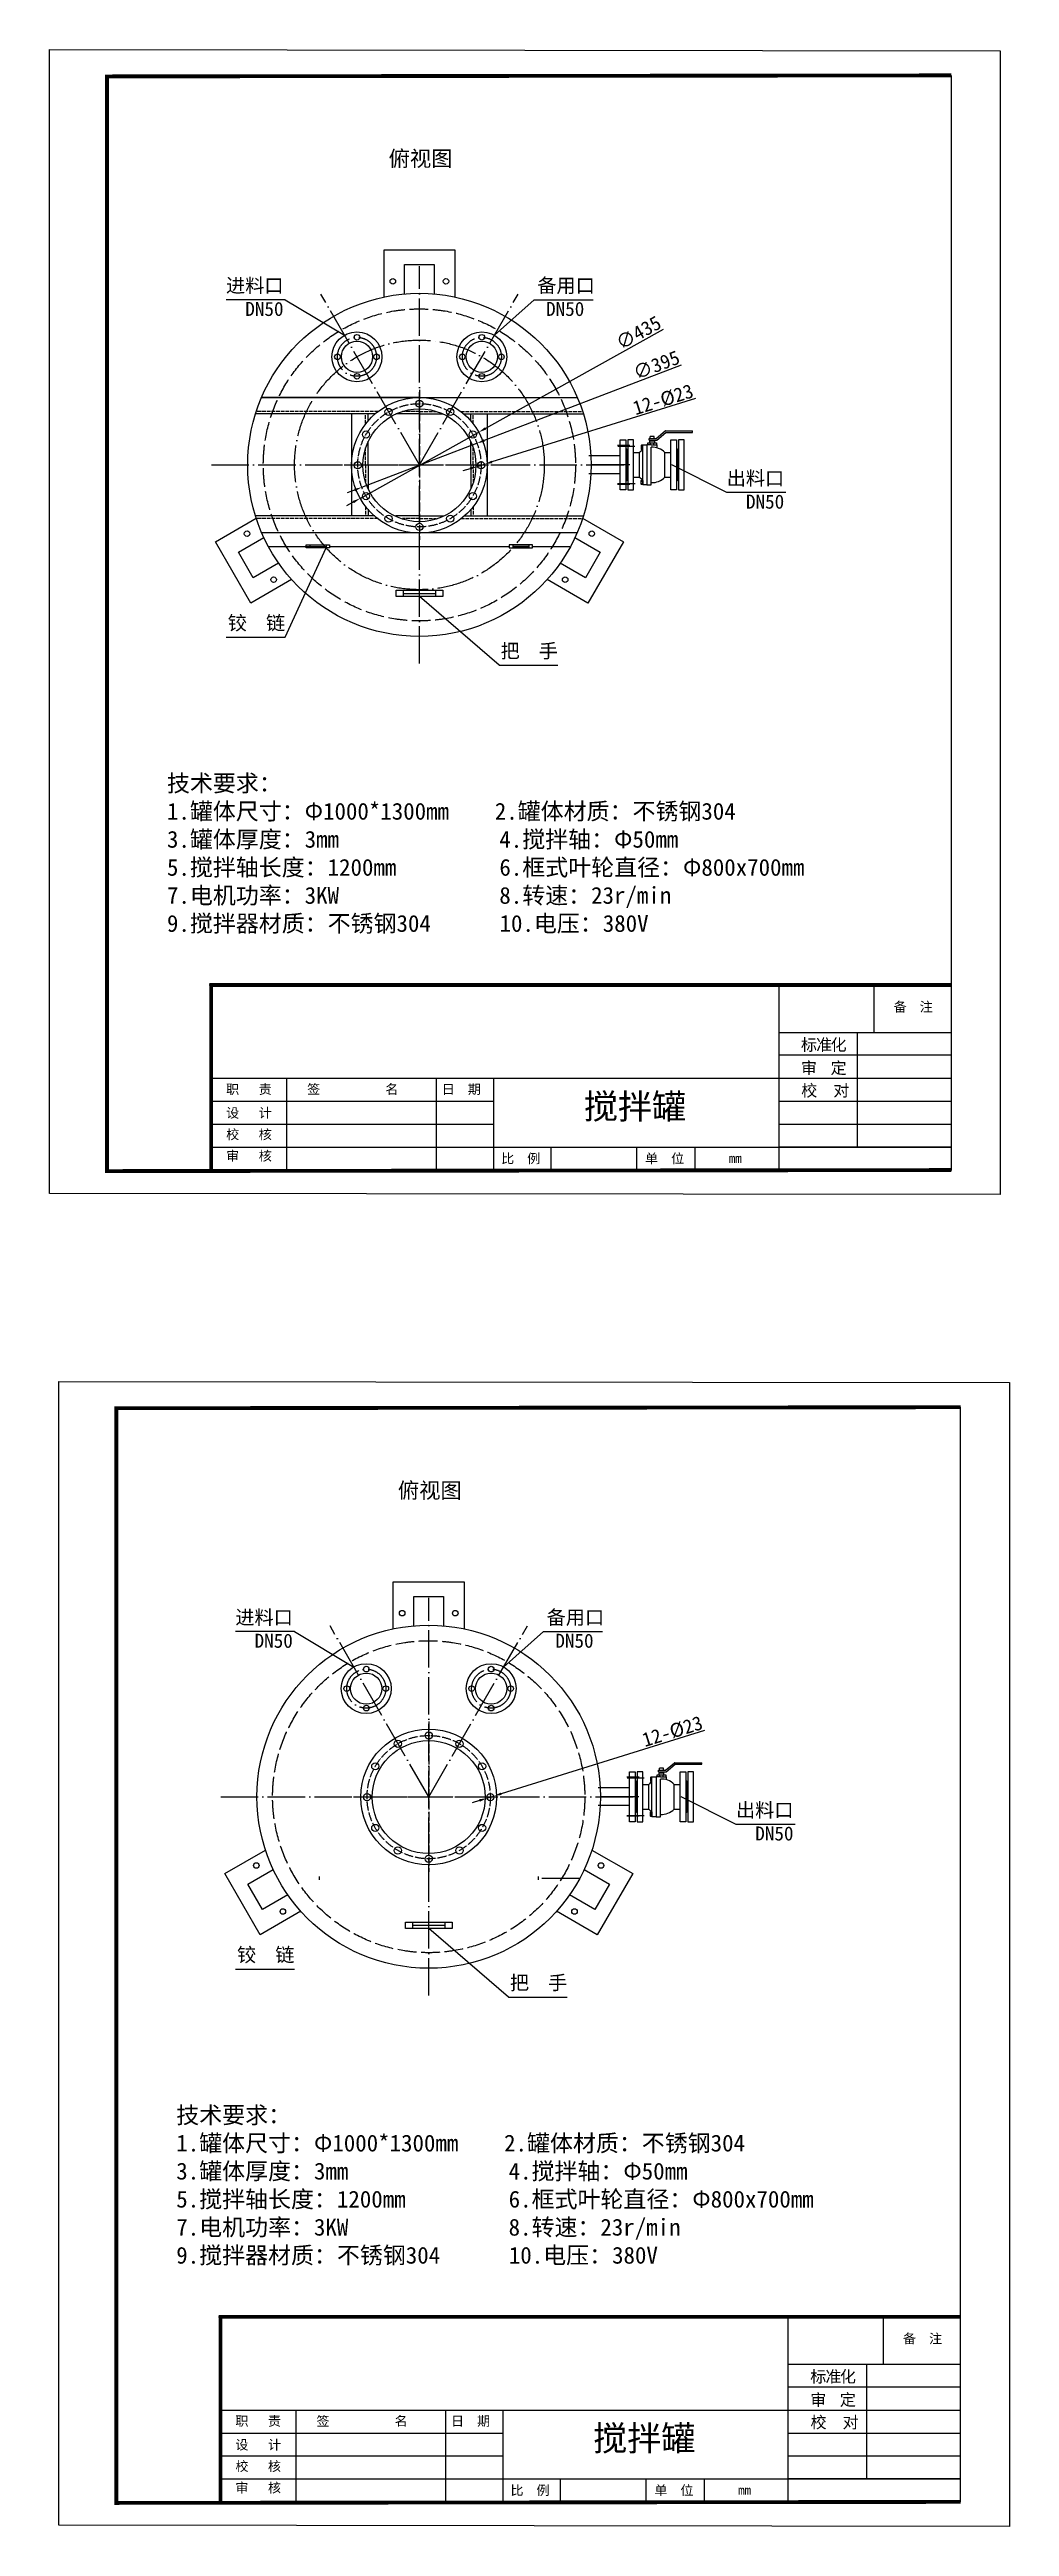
# Model space of a CAD drawing. Header units: millimetres. Extents: x 2128 to 23460, y -18769 to 2996.
# Drawn here: x 8458 to 11533, y -5116 to 2823 of the extents above; entities that cross this region are included whole.
import ezdxf

# ---------------------------------------------------------------- set-up
doc = ezdxf.new("R2010")
doc.units = ezdxf.units.MM
doc.linetypes.add('ACAD_ISO02W100', pattern=[15, 12, -3])
doc.linetypes.add('ACAD_ISO04W100', pattern=[30, 24, -3, 0, -3])
for name, color, linetype in [('中心线', 1, 'ACAD_ISO04W100'), ('图层1', 2, 'ACAD_ISO02W100'), ('标注', 6, 'Continuous'), ('注释', 3, 'Continuous'), ('虚线', 7, 'ACAD_ISO02W100'), ('轴线', 1, 'ACAD_ISO04W100')]:
    doc.layers.add(name, color=color, linetype=linetype)
doc.layers.add('标注线', color=7, linetype='Continuous', lineweight=9)
doc.styles.get("Standard").update_dxf_attribs({"font": ''})
doc.styles.add('STYLE1', font='')
doc.styles.get('Standard').set_extended_font_data('SimSun')
doc.styles.get('STYLE1').set_extended_font_data('FangSong_GB2312')
doc.dimstyles.new('ISO-25', dxfattribs={"dimtxt": 45, "dimasz": 25, "dimexe": 1.25, "dimexo": 0.625, "dimgap": 5, "dimtad": 1, "dimtxsty": 'Standard', "dimcen": 2.5, "dimadec": 0, "dimazin": 0, "dimtfac": 1, "dimtmove": 0, "dimatfit": 3, "dimfxl": 0, "dimarcsym": 0})

msp = doc.modelspace()

# ---------------------------------------------------------------- texts
at = {"char_height": 50, "attachment_point": 1}
for insert in [(9544.452, 2499.062), (9574.203, -1769.708)]:
    msp.add_mtext_dynamic_manual_height_columns('俯视图', width=451.97245, gutter_width=12.5, heights=[0], dxfattribs=dict(at, insert=insert))
at = {"char_height": 53.9136, "width": 2170.93427, "attachment_point": 1}
for insert in [(8834.577, 498.83), (8864.328, -3769.939)]:
    msp.add_mtext('{\\fKaiTi_GB2312|b0|i0|c134|p49;技术要求：\\P1.罐体尺寸：Φ1000*1300mm    2.罐体材质：不锈钢304    \\P3.罐体厚度：3mm              4.搅拌轴：Φ50mm\\P5.搅拌轴长度：1200mm         6.框式叶轮直径：Φ800x700mm\\P7.电机功率：3KW              8.转速：23r/min\\P9.搅拌器材质：不锈钢304      10.电压：380V}', dxfattribs=dict(at, insert=insert))
at = {"linetype": 'Continuous', "lineweight": -3, "char_height": 30.64964, "attachment_point": 1}
for s, insert, width in [('{\\fSimSun|b0|i0|c134|p54;备  注}', (11162.278, -229.467), 410.52998), ('{\\fSimSun|b0|i0|c134|p54;职   责}', (9024.004, -493.541), 283.58211), ('{\\fSimSun|b0|i0|c134|p54;签          名}', (9283.582, -493.541), 356.97555), ('{\\fSimSun|b0|i0|c134|p54;日  期}', (9714.548, -493.541), 283.58211), ('{\\fSimSun|b0|i0|c134|p54;校   核   }', (9024.004, -638.545), 283.58211), ('{\\fSimSun|b0|i0|c134|p54;设   计   }', (9024.004, -569.543), 283.58211), ('{\\fSimSun|b0|i0|c134|p54;审   核   }', (9024.004, -707.296), 283.58211), ('{\\fSimSun|b0|i0|c134|p54;比  例}', (9905.065, -715.534), 283.58211), ('{\\fSimSun|b0|i0|c134|p54;单  位}', (10365.817, -715.534), 283.58211), ('{\\fSimSun|b0|i0|c134|p2;mm}', (10634.041, -714.793), 283.58211), ('{\\fSimSun|b0|i0|c134|p54;备  注}', (11192.029, -4498.237), 410.52998), ('{\\fSimSun|b0|i0|c134|p54;职   责}', (9053.755, -4762.31), 283.58211), ('{\\fSimSun|b0|i0|c134|p54;签          名}', (9313.333, -4762.31), 356.97555), ('{\\fSimSun|b0|i0|c134|p54;日  期}', (9744.299, -4762.31), 283.58211), ('{\\fSimSun|b0|i0|c134|p54;设   计   }', (9053.755, -4838.313), 283.58211), ('{\\fSimSun|b0|i0|c134|p54;校   核   }', (9053.755, -4907.315), 283.58211), ('{\\fSimSun|b0|i0|c134|p54;审   核   }', (9053.755, -4976.066), 283.58211), ('{\\fSimSun|b0|i0|c134|p54;比  例}', (9934.815, -4984.303), 283.58211), ('{\\fSimSun|b0|i0|c134|p54;单  位}', (10395.568, -4984.303), 283.58211), ('{\\fSimSun|b0|i0|c134|p2;mm}', (10663.792, -4983.563), 283.58211)]:
    msp.add_mtext(s, dxfattribs=dict(at, insert=insert, width=width))
at = {"layer": '标注', "char_height": 80, "attachment_point": 1}
for insert in [(10169.871, -524.145), (10199.622, -4792.915)]:
    msp.add_mtext_dynamic_manual_height_columns('{\\C0;搅拌罐}', width=913.33857, gutter_width=12.5, heights=[0], dxfattribs=dict(at, insert=insert))
at = {"layer": '标注线', "color": 7, "ltscale": 0.13, "attachment_point": 1, "style": 'STYLE1'}
for s, insert, char_height, width in [('标', (10865.161, -347.602), 37.736, 47.23771), ('准', (10913.677, -347.602), 37.736, 47.23771), ('化', (10960.083, -347.602), 37.736, 47.23771), ('审', (10865.161, -421.826), 37.736, 47.23771), ('定', (10960.083, -421.826), 37.736, 47.23771), ('校  对', (10866.188, -494.179), 37.7359, 190.2792), ('标', (10894.911, -4616.371), 37.736, 47.23771), ('准', (10943.427, -4616.371), 37.736, 47.23771), ('化', (10989.834, -4616.371), 37.736, 47.23771), ('校  对', (10895.939, -4762.948), 37.7359, 190.2792), ('审', (10894.911, -4690.596), 37.736, 47.23771), ('定', (10989.834, -4690.596), 37.736, 47.23771)]:
    msp.add_mtext(s, dxfattribs=dict(at, insert=insert, char_height=char_height, width=width))
at = {"layer": '注释', "char_height": 45}
for s, width, insert, attachment_point in [('进料口\\PDN50', 188.80723, (9207.891, 2089.583), 3), ('\\pi4.9036;备用口\\P\\pi32.904;DN50', 188.80723, (10015.882, 2089.583), 1), ('出料口\\PDN50', 188.80723, (10811.631, 1471.896), 3), ('铰  链', 451.97245, (9029.24, 1008.109), 1), ('把  手', 451.97245, (9903.131, 918.446), 1), ('进料口\\PDN50', 188.80723, (9237.642, -2179.187), 3), ('\\pi4.9036;备用口\\P\\pi32.904;DN50', 188.80723, (10045.633, -2179.187), 1), ('出料口\\PDN50', 188.80723, (10841.382, -2796.874), 3), ('铰  链', 451.97245, (9058.99, -3260.66), 1), ('把  手', 451.97245, (9932.882, -3350.324), 1)]:
    msp.add_mtext_dynamic_manual_height_columns(s, width=width, gutter_width=12.5, heights=[0], dxfattribs=dict(at, insert=insert, attachment_point=attachment_point))

# ---------------------------------------------------------------- blocks, each defined once
blk = doc.blocks.new('*D19')
at = {"layer": 'Defpoints', "color": 0, "transparency": 16777216}
for p in [(9833.1, 1596.8), (9453.2, 1384.9)]:
    blk.add_point(p, dxfattribs=at)
at = {"layer": '标注', "color": 0, "lineweight": -2, "transparency": 16777216}
for p, q in [((10424, 1926.5), (9854.9, 1609)), ((9453.2, 1384.9), (9833.1, 1596.8)), ((9431.4, 1372.7), (9409.5, 1360.5))]:
    blk.add_line(p, q, dxfattribs=at)
at = {"layer": '标注', "color": 0, "transparency": 16777216}
for points in [[(9852.9, 1612.6), (9856.9, 1605.4), (9833.1, 1596.8)], [(9429.3, 1376.4), (9433.4, 1369.1), (9453.2, 1384.9)]]:
    blk.add_solid(points, dxfattribs=at)
at = {"layer": '标注', "color": 0, "transparency": 16777216, "insert": (10345, 1915.9), "char_height": 45, "attachment_point": 5, "rotation": 29.15355}
blk.add_mtext('∅435', dxfattribs=at)
blk = doc.blocks.new('*D20')
at = {"layer": 'Defpoints', "color": 0, "transparency": 16777216}
for p in [(9827.6, 1561.4), (9458.6, 1420.4)]:
    blk.add_point(p, dxfattribs=at)
at = {"layer": '标注', "color": 0, "lineweight": -2, "transparency": 16777216}
for p, q in [((10482.1, 1811.5), (9851, 1570.3)), ((9458.6, 1420.4), (9827.6, 1561.4)), ((9435.3, 1411.4), (9411.9, 1402.5))]:
    blk.add_line(p, q, dxfattribs=at)
at = {"layer": '标注', "color": 0, "transparency": 16777216}
for points in [[(9849.5, 1574.2), (9852.5, 1566.4), (9827.6, 1561.4)], [(9433.8, 1415.3), (9436.8, 1407.5), (9458.6, 1420.4)]]:
    blk.add_solid(points, dxfattribs=at)
at = {"layer": '标注', "color": 0, "transparency": 16777216, "insert": (10402.4, 1812.3), "char_height": 45, "attachment_point": 5, "rotation": 20.91642}
blk.add_mtext('∅395', dxfattribs=at)
blk = doc.blocks.new('*D21')
at = {"layer": 'Defpoints', "color": 0, "transparency": 16777216}
for p in [(9829.7, 1487.4), (9851.6, 1494.3)]:
    blk.add_point(p, dxfattribs=at)
at = {"layer": '标注', "color": 0, "lineweight": -2, "transparency": 16777216}
for p, q in [((10527, 1704.6), (9875.5, 1501.7)), ((9805.8, 1480), (9781.9, 1472.6)), ((9829.7, 1487.4), (9851.6, 1494.3))]:
    blk.add_line(p, q, dxfattribs=at)
at = {"layer": '标注', "color": 0, "transparency": 16777216}
for points in [[(9804.5, 1484), (9807, 1476), (9829.7, 1487.4)], [(9874.2, 1505.7), (9876.7, 1497.7), (9851.6, 1494.3)]]:
    blk.add_solid(points, dxfattribs=at)
at = {"layer": '标注', "color": 0, "transparency": 16777216, "insert": (10423.7, 1701.2), "char_height": 45, "attachment_point": 5, "rotation": 17.29478}
blk.add_mtext('12-%%C23', dxfattribs=at)
blk = doc.blocks.new('*D39')
at = {"layer": 'Defpoints', "color": 0, "transparency": 16777216}
for p in [(9881.4, -2774.5), (9859.4, -2781.3)]:
    blk.add_point(p, dxfattribs=at)
at = {"layer": '标注', "color": 0, "lineweight": -2, "transparency": 16777216}
for p, q in [((10556.8, -2564.2), (9905.2, -2767.1)), ((9859.4, -2781.3), (9881.4, -2774.5)), ((9835.5, -2788.8), (9811.7, -2796.2))]:
    blk.add_line(p, q, dxfattribs=at)
at = {"layer": '标注', "color": 0, "transparency": 16777216}
for points in [[(9904, -2763.1), (9906.5, -2771), (9881.4, -2774.5)], [(9834.3, -2784.8), (9836.8, -2792.7), (9859.4, -2781.3)]]:
    blk.add_solid(points, dxfattribs=at)
at = {"layer": '标注', "color": 0, "transparency": 16777216, "insert": (10453.5, -2567.5), "char_height": 45, "attachment_point": 5, "rotation": 17.29478}
blk.add_mtext('12-%%C23', dxfattribs=at)

# ---------------------------------------------------------------- dimensions: what is measured, and where the dimension line sits
at = {"layer": '标注'}
for p1, p2, picture, middle in [((9453.186, 1384.904), (9833.08, 1596.815), '*D19', (10359.266, 1890.331)), ((9458.648, 1420.351), (9827.618, 1561.368), '*D20', (10412.825, 1785.03))]:
    dim = msp.add_diameter_dim_2p(p1=p1, p2=p2, dimstyle='ISO-25', dxfattribs=at)
    dim.commit()
    dim.dimension.update_dxf_attribs({"geometry": picture, "text_midpoint": middle, "dimtype": 163})
for p1, p2, picture, middle in [((9829.653, 1487.441), (9851.613, 1494.279), '*D21', (10431.92, 1674.966)), ((9859.404, -2781.329), (9881.364, -2774.491), '*D39', (10461.671, -2593.804))]:
    dim = msp.add_diameter_dim_2p(p1=p1, p2=p2, text='12-%%C23', dimstyle='ISO-25', dxfattribs=at)
    dim.commit()
    dim.dimension.update_dxf_attribs({"geometry": picture, "text_midpoint": middle, "dimtype": 163})

# ---------------------------------------------------------------- linework, layer by layer
for p, q in [((11347.082, -768.03), (11347.082, 2740.637)), ((9529.733, 2181.164), (9756.533, 2181.164)), ((9529.733, 2030.346), (9529.733, 2181.164)), ((9756.533, 2181.164), (9756.533, 2030.346)), ((9595.883, 2133.914), (9690.383, 2133.914)), ((9595.883, 2040.13), (9595.883, 2133.914)), ((9690.383, 2133.914), (9690.383, 2040.13)), ((9643.133, 1708.36), (9137.407, 1708.36)), ((9137.407, 1708.36), (10148.859, 1708.36)), ((9500.741, 1655.27), (9117.875, 1655.27)), ((9425.637, 1655.27), (9425.637, 1329.058)), ((9478.727, 1634.556), (9478.727, 1655.27)), ((9643.133, 1655.27), (9567.434, 1655.27)), ((9643.133, 1655.27), (9718.832, 1655.27)), ((9785.525, 1655.27), (10168.391, 1655.27)), ((9807.539, 1634.556), (9807.539, 1655.27)), ((9860.629, 1655.27), (9860.629, 1329.058)), ((10401.986, 1576.876), (10430.729, 1600.815)), ((10403.795, 1571.876), (10432.816, 1596.046)), ((10431.369, 1601.046), (10517.879, 1601.046)), ((10432.816, 1596.046), (10517.879, 1596.046)), ((10517.879, 1596.046), (10517.879, 1601.046)), ((9478.727, 1492.164), (9478.727, 1567.863)), ((9807.539, 1492.164), (9807.539, 1567.863)), ((10286.434, 1520.664), (10185.496, 1520.664)), ((10286.542, 1412.164), (10286.542, 1572.164)), ((10286.542, 1572.164), (10304.542, 1572.164)), ((10304.542, 1572.164), (10304.542, 1412.164)), ((10328.542, 1572.164), (10310.542, 1572.164)), ((10310.542, 1572.164), (10310.542, 1412.164)), ((10328.542, 1412.164), (10328.542, 1572.164)), ((10328.542, 1531.638), (10348.02, 1531.638)), ((10348.02, 1452.69), (10348.02, 1531.638)), ((10354.903, 1551.633), (10357.345, 1551.633)), ((10354.903, 1544.731), (10357.345, 1544.731)), ((10375.192, 1556.242), (10375.192, 1562.558)), ((10375.192, 1562.558), (10402.812, 1562.558)), ((10379.005, 1576.876), (10401.986, 1576.876)), ((10379.005, 1571.876), (10379.005, 1576.876)), ((10379.005, 1571.876), (10403.795, 1571.876)), ((10381.256, 1562.558), (10381.256, 1568.806)), ((10381.256, 1568.806), (10396.748, 1568.806)), ((10382.416, 1576.876), (10382.416, 1583.201)), ((10395.588, 1583.201), (10382.416, 1583.201)), ((10383.532, 1556.242), (10383.532, 1562.558)), ((10384.409, 1568.806), (10384.409, 1571.876)), ((10385.55, 1556.242), (10405.055, 1556.242)), ((10393.595, 1568.806), (10393.595, 1571.876)), ((10394.472, 1556.242), (10394.472, 1562.558)), ((10395.588, 1576.876), (10395.588, 1583.201)), ((10396.748, 1562.558), (10396.748, 1568.806)), ((10402.812, 1562.558), (10402.812, 1556.242)), ((10405.055, 1546.562), (10405.055, 1556.242)), ((10429.407, 1531.638), (10449.008, 1531.638)), ((10429.619, 1452.69), (10429.619, 1531.638)), ((10449.008, 1412.164), (10449.008, 1572.164)), ((10449.008, 1572.164), (10467.008, 1572.164)), ((10467.008, 1572.164), (10467.008, 1412.164)), ((10491.008, 1572.164), (10473.008, 1572.164)), ((10473.008, 1572.164), (10473.008, 1412.164)), ((10491.008, 1412.164), (10491.008, 1572.164)), ((9478.727, 1492.164), (9478.727, 1416.465)), ((9807.539, 1492.164), (9807.539, 1416.465)), ((10286.434, 1463.664), (10185.496, 1463.664)), ((10188.496, 1463.587), (10188.496, 1463.664)), ((10286.542, 1429.664), (10286.542, 1429.664)), ((10328.542, 1452.69), (10348.02, 1452.69)), ((10328.542, 1429.664), (10328.542, 1429.664)), ((10354.903, 1439.596), (10357.345, 1439.596)), ((10354.903, 1432.694), (10357.345, 1432.694)), ((10429.619, 1452.69), (10449.008, 1452.69)), ((10449.008, 1429.664), (10449.008, 1429.664)), ((10491.008, 1429.664), (10491.008, 1429.664)), ((9478.727, 1349.771), (9478.727, 1329.058)), ((9807.539, 1349.771), (9807.539, 1329.058)), ((10304.542, 1412.164), (10286.542, 1412.164)), ((10310.542, 1412.164), (10328.542, 1412.164)), ((10467.008, 1412.164), (10449.008, 1412.164)), ((10473.008, 1412.164), (10491.008, 1412.164)), ((8989.742, 1245.871), (9120.353, 1321.28)), ((9500.741, 1329.058), (9117.875, 1329.058)), ((9137.407, 1275.968), (10148.859, 1275.968)), ((9643.133, 1329.058), (9567.434, 1329.058)), ((9643.133, 1329.058), (9718.832, 1329.058)), ((9785.525, 1329.058), (10168.391, 1329.058)), ((10165.913, 1321.28), (10296.525, 1245.871)), ((9103.142, 1049.456), (8989.742, 1245.871)), ((9063.736, 1212.208), (9144.955, 1259.1)), ((9110.986, 1130.369), (9063.736, 1212.208)), ((10141.311, 1259.1), (10222.53, 1212.208)), ((10222.53, 1212.208), (10175.28, 1130.369)), ((10296.525, 1245.871), (10183.125, 1049.456)), ((9233.753, 1124.865), (9103.142, 1049.456)), ((9192.205, 1177.261), (9110.986, 1130.369)), ((10183.125, 1049.456), (10052.513, 1124.865)), ((10175.28, 1130.369), (10094.061, 1177.261)), ((10795, -326.676), (11347.082, -326.676)), ((11376.833, -5036.8), (11376.833, -1528.133)), ((9559.484, -2087.606), (9786.284, -2087.606)), ((9559.484, -2238.423), (9559.484, -2087.606)), ((9625.634, -2134.856), (9720.134, -2134.856)), ((9625.634, -2228.639), (9625.634, -2134.856)), ((9720.134, -2134.856), (9720.134, -2228.639)), ((9786.284, -2087.606), (9786.284, -2238.423)), ((10316.293, -2856.606), (10316.293, -2696.606)), ((10316.293, -2696.606), (10334.293, -2696.606)), ((10334.293, -2696.606), (10334.293, -2856.606)), ((10358.293, -2696.606), (10340.293, -2696.606)), ((10340.293, -2696.606), (10340.293, -2856.606)), ((10358.293, -2856.606), (10358.293, -2696.606)), ((10408.755, -2691.893), (10431.736, -2691.893)), ((10408.755, -2696.893), (10408.755, -2691.893)), ((10408.755, -2696.893), (10433.546, -2696.893)), ((10412.166, -2691.893), (10412.166, -2685.569)), ((10425.339, -2685.569), (10412.166, -2685.569)), ((10414.159, -2699.963), (10414.159, -2696.893)), ((10423.346, -2699.963), (10423.346, -2696.893)), ((10425.339, -2691.893), (10425.339, -2685.569)), ((10431.736, -2691.893), (10460.479, -2667.955)), ((10433.546, -2696.893), (10462.567, -2672.724)), ((10461.119, -2667.724), (10547.629, -2667.724)), ((10462.567, -2672.724), (10547.629, -2672.724)), ((10478.759, -2856.606), (10478.759, -2696.606)), ((10478.759, -2696.606), (10496.759, -2696.606)), ((10496.759, -2696.606), (10496.759, -2856.606)), ((10520.759, -2696.606), (10502.759, -2696.606)), ((10502.759, -2696.606), (10502.759, -2856.606)), ((10520.759, -2856.606), (10520.759, -2696.606)), ((10547.629, -2672.724), (10547.629, -2667.724)), ((10316.185, -2748.106), (10215.247, -2748.106)), ((10358.293, -2737.132), (10377.77, -2737.132)), ((10377.77, -2816.08), (10377.77, -2737.132)), ((10384.654, -2717.137), (10387.096, -2717.137)), ((10384.654, -2724.038), (10387.096, -2724.038)), ((10404.943, -2712.527), (10404.943, -2706.212)), ((10404.943, -2706.212), (10432.563, -2706.212)), ((10411.007, -2706.212), (10411.007, -2699.963)), ((10411.007, -2699.963), (10426.498, -2699.963)), ((10413.283, -2712.527), (10413.283, -2706.212)), ((10415.3, -2712.527), (10434.806, -2712.527)), ((10424.222, -2712.527), (10424.222, -2706.212)), ((10426.498, -2706.212), (10426.498, -2699.963)), ((10432.563, -2706.212), (10432.563, -2712.527)), ((10434.806, -2722.207), (10434.806, -2712.527)), ((10459.158, -2737.132), (10478.759, -2737.132)), ((10459.37, -2816.08), (10459.37, -2737.132)), ((10316.185, -2805.106), (10215.247, -2805.106)), ((10218.247, -2805.182), (10218.247, -2805.106)), ((10316.293, -2839.106), (10316.293, -2839.106)), ((10334.293, -2856.606), (10316.293, -2856.606)), ((10340.293, -2856.606), (10358.293, -2856.606)), ((10358.293, -2816.08), (10377.77, -2816.08)), ((10358.293, -2839.106), (10358.293, -2839.106)), ((10384.654, -2829.174), (10387.096, -2829.174)), ((10384.654, -2836.075), (10387.096, -2836.075)), ((10459.37, -2816.08), (10478.759, -2816.08)), ((10478.759, -2839.106), (10478.759, -2839.106)), ((10496.759, -2856.606), (10478.759, -2856.606)), ((10502.759, -2856.606), (10520.759, -2856.606)), ((10520.759, -2839.106), (10520.759, -2839.106)), ((9019.492, -3022.899), (9150.104, -2947.49)), ((9093.487, -3056.561), (9174.706, -3009.67)), ((10171.062, -3009.67), (10252.28, -3056.561)), ((10195.663, -2947.49), (10326.275, -3022.899)), ((9132.892, -3219.313), (9019.492, -3022.899)), ((9140.737, -3138.401), (9093.487, -3056.561)), ((9221.956, -3091.509), (9140.737, -3138.401)), ((10205.03, -3138.401), (10123.812, -3091.509)), ((10252.28, -3056.561), (10205.03, -3138.401)), ((10326.275, -3022.899), (10212.875, -3219.313)), ((9263.504, -3143.904), (9132.892, -3219.313)), ((10212.875, -3219.313), (10082.263, -3143.904)), ((10824.751, -4595.445), (11376.833, -4595.445))]:
    msp.add_line(p, q)
at = {"color": 1, "linetype": 'ACAD_ISO04W100', "lineweight": -3, "ltscale": 1.2}
for p, q in [((9643.133, 1732.851), (9643.133, 1251.476)), ((9402.324, 1492.164), (9883.942, 1492.164)), ((9672.884, -2535.918), (9672.884, -3017.294)), ((9432.074, -2776.606), (9913.693, -2776.606))]:
    msp.add_line(p, q, dxfattribs=at)
at = {"color": 1, "ltscale": 50}
for p, q in [((10278.331, 1552.155), (10333.436, 1552.155)), ((10277.959, 1432.172), (10333.808, 1432.172)), ((10308.082, -2716.615), (10363.187, -2716.615)), ((10307.71, -2836.597), (10363.559, -2836.597))]:
    msp.add_line(p, q, dxfattribs=at)
at = {"color": 4}
for p, q in [((9159.117, 1230.958), (9297.674, 1230.958)), ((9292.373, 1236.042), (9292.373, 1225.874)), ((9292.373, 1230.958), (9343.981, 1230.958)), ((9292.373, 1230.958), (9343.981, 1230.958)), ((9343.981, 1236.042), (9343.981, 1225.874)), ((9355.568, 1230.958), (9930.698, 1230.958)), ((9942.285, 1236.042), (9942.285, 1225.874)), ((9942.285, 1230.958), (9993.893, 1230.958)), ((9993.893, 1230.958), (9942.285, 1230.958)), ((9993.893, 1236.042), (9993.893, 1225.874)), ((10005.479, 1230.958), (10127.149, 1230.958)), ((9591.525, 1090.132), (9591.525, 1069.797)), ((9591.525, 1079.965), (9694.741, 1079.965)), ((9694.741, 1090.132), (9694.741, 1069.797)), ((9322.124, -3032.728), (9322.124, -3042.895)), ((10023.643, -3032.728), (10023.643, -3042.895)), ((10035.229, -3037.812), (10156.9, -3037.812)), ((9621.276, -3178.638), (9621.276, -3198.972)), ((9621.276, -3188.805), (9724.492, -3188.805)), ((9724.492, -3178.638), (9724.492, -3198.972))]:
    msp.add_line(p, q, dxfattribs=at)
at = {"linetype": 'Continuous', "lineweight": -3}
for p, q in [((8969.775, -174.655), (11347.082, -174.655)), ((8970.132, -174.655), (11347.082, -174.655)), ((8970.132, -174.655), (11347.439, -174.655)), ((10795, -768.03), (10795, -174.658)), ((11099.635, -326.676), (11099.635, -174.655)), ((11046.473, -694.471), (11046.473, -326.676)), ((8982.305, -473.794), (11347.082, -473.794)), ((9218.528, -768.03), (9218.528, -473.794)), ((9697.764, -768.03), (9697.764, -473.794)), ((9881.662, -768.03), (9881.662, -473.794)), ((11347.082, -400.235), (10795, -400.235)), ((8982.305, -547.353), (9881.662, -547.353)), ((10795, -547.353), (11347.082, -547.353)), ((8982.144, -620.912), (9881.662, -620.912)), ((10795, -620.912), (11347.082, -620.912)), ((8982.144, -694.472), (9881.662, -694.472)), ((9881.662, -694.472), (11347.082, -694.472)), ((10064.137, -693.52), (10064.137, -768.03)), ((10338.331, -693.52), (10338.331, -768.03)), ((10525.374, -693.52), (10525.374, -768.03)), ((11347.082, -694.471), (10795, -694.471)), ((8982.118, -768.03), (11347.082, -768.03)), ((8999.526, -4443.425), (11376.833, -4443.425)), ((8999.882, -4443.425), (11376.833, -4443.425)), ((8999.882, -4443.425), (11377.19, -4443.425)), ((10824.751, -5036.8), (10824.751, -4443.427)), ((11129.386, -4595.445), (11129.386, -4443.425)), ((11076.224, -4963.241), (11076.224, -4595.445)), ((11376.833, -4669.004), (10824.751, -4669.004)), ((9012.056, -4742.563), (11376.833, -4742.563)), ((9248.278, -5036.8), (9248.278, -4742.563)), ((9727.514, -5036.8), (9727.514, -4742.563)), ((9911.412, -5036.8), (9911.412, -4742.563)), ((9012.056, -4816.123), (9911.412, -4816.123)), ((10824.751, -4816.123), (11376.833, -4816.123)), ((9011.895, -4889.682), (9911.412, -4889.682)), ((10824.751, -4889.682), (11376.833, -4889.682)), ((9011.895, -4963.241), (9911.412, -4963.241)), ((9911.412, -4963.241), (11376.833, -4963.241)), ((10093.888, -4962.29), (10093.888, -5036.8)), ((10368.081, -4962.29), (10368.081, -5036.8)), ((10555.125, -4962.29), (10555.125, -5036.8)), ((11376.833, -4963.241), (10824.751, -4963.241)), ((9011.869, -5036.8), (11376.833, -5036.8))]:
    msp.add_line(p, q, dxfattribs=at)
at = {"lineweight": -3}
for points in [[(8458.496, 2823.44), (11503.29, 2819.433), (11503.29, -846.826), (8458.496, -842.82)], [(8488.246, -1445.33), (11533.04, -1449.336), (11533.04, -5115.596), (8488.246, -5111.59)]]:
    msp.add_lwpolyline(points, close=True, dxfattribs=at)
at = {"linetype": 'Continuous', "lineweight": -3, "const_width": 12.26}
for points in [[(11347.082, 2740.637), (8642.652, 2737.282), (8642.652, -771.385)], [(11347.082, -768.03), (8642.652, -771.385), (8642.652, 2737.282)], [(8970.132, -174.665), (11347.082, -174.655)], [(8976.171, -174.665), (8976.171, -768.03)], [(11376.833, -1528.133), (8672.403, -1531.488), (8672.403, -5040.155)], [(11376.833, -5036.8), (8672.403, -5040.155), (8672.403, -1531.488)], [(8999.882, -4443.435), (11376.833, -4443.425)], [(9005.922, -4443.435), (9005.922, -5036.8)]]:
    msp.add_lwpolyline(points, dxfattribs=at)
for points in [[(10304.542, 1442.164), (10307.542, 1442.164), (10307.542, 1542.164), (10304.542, 1542.164)], [(10310.542, 1442.164), (10307.542, 1442.164), (10307.542, 1542.164), (10310.542, 1542.164)], [(10385.55, 1556.242), (10371.947, 1556.242), (10371.947, 1428.085), (10385.55, 1428.085), (10385.55, 1548.839)], [(10467.008, 1442.164), (10470.008, 1442.164), (10470.008, 1542.164), (10467.008, 1542.164)], [(10473.008, 1442.164), (10470.008, 1442.164), (10470.008, 1542.164), (10473.008, 1542.164)], [(10334.293, -2826.606), (10337.293, -2826.606), (10337.293, -2726.606), (10334.293, -2726.606)], [(10340.293, -2826.606), (10337.293, -2826.606), (10337.293, -2726.606), (10340.293, -2726.606)], [(10415.3, -2712.527), (10401.698, -2712.527), (10401.698, -2840.684), (10415.3, -2840.684), (10415.3, -2719.93)], [(10496.759, -2826.606), (10499.759, -2826.606), (10499.759, -2726.606), (10496.759, -2726.606)], [(10502.759, -2826.606), (10499.759, -2826.606), (10499.759, -2726.606), (10502.759, -2726.606)]]:
    msp.add_lwpolyline(points)
for points in [[(10353.903, 1554.227), (10353.903, 1542.137), (10354.903, 1541.137), (10357.345, 1541.137), (10358.345, 1542.137), (10358.345, 1554.227), (10357.345, 1555.227), (10354.903, 1555.227)], [(10358.345, 1428.085), (10358.345, 1556.242), (10371.947, 1556.242), (10371.947, 1428.085)], [(10353.903, 1430.1), (10353.903, 1442.19), (10354.903, 1443.19), (10357.345, 1443.19), (10358.345, 1442.19), (10358.345, 1430.1), (10357.345, 1429.1), (10354.903, 1429.1)], [(10383.654, -2714.542), (10383.654, -2726.632), (10384.654, -2727.632), (10387.096, -2727.632), (10388.096, -2726.632), (10388.096, -2714.542), (10387.096, -2713.542), (10384.654, -2713.542)], [(10388.096, -2840.684), (10388.096, -2712.527), (10401.698, -2712.527), (10401.698, -2840.684)], [(10383.654, -2838.669), (10383.654, -2826.579), (10384.654, -2825.579), (10387.096, -2825.579), (10388.096, -2826.579), (10388.096, -2838.669), (10387.096, -2839.669), (10384.654, -2839.669)]]:
    msp.add_lwpolyline(points, close=True)
at = {"color": 4}
for points in [[(9280.787, 1236.042), (9355.568, 1236.042), (9355.568, 1225.874), (9280.787, 1225.874)], [(10005.479, 1236.042), (9930.698, 1236.042), (9930.698, 1225.874), (10005.479, 1225.874)], [(9568.353, 1090.132), (9717.913, 1090.132), (9717.913, 1069.797), (9568.353, 1069.797)], [(9598.103, -3178.638), (9747.664, -3178.638), (9747.664, -3198.972), (9598.103, -3198.972)]]:
    msp.add_lwpolyline(points, close=True, dxfattribs=at)
for centre, radius in [((9558.083, 2080.508), 8.82), ((9728.183, 2080.508), 8.82), ((9643.133, 1492.164), 550), ((9443.133, 1838.574), 80), ((9443.133, 1901.074), 9), ((9843.133, 1838.574), 80), ((9843.133, 1901.074), 9), ((9380.633, 1838.574), 9), ((9443.133, 1838.574), 50), ((9505.633, 1838.574), 9), ((9780.633, 1838.574), 9), ((9843.133, 1838.574), 50), ((9905.633, 1838.574), 9), ((9443.133, 1776.074), 9), ((9843.133, 1776.074), 9), ((9091.087, 1271.647), 8.82), ((10195.179, 1271.647), 8.82), ((9176.137, 1124.336), 8.82), ((10110.129, 1124.336), 8.82), ((9587.834, -2188.262), 8.82), ((9757.934, -2188.262), 8.82), ((9672.884, -2776.606), 550), ((9472.884, -2430.196), 80), ((9472.884, -2430.196), 50), ((9472.884, -2367.696), 9), ((9872.884, -2430.196), 80), ((9872.884, -2430.196), 50), ((9872.884, -2367.696), 9), ((9410.384, -2430.196), 9), ((9535.384, -2430.196), 9), ((9810.384, -2430.196), 9), ((9935.384, -2430.196), 9), ((9472.884, -2492.696), 9), ((9872.884, -2492.696), 9), ((9120.837, -2997.123), 8.82), ((10224.93, -2997.123), 8.82), ((9205.887, -3144.434), 8.82), ((10139.88, -3144.434), 8.82)]:
    msp.add_circle(centre, radius)
at = {"lineweight": -3}
for centre, radius in [((9643.133, 1490.86), 217.5), ((9643.133, 1490.86), 181), ((9544.383, 1661.9), 11.5), ((9643.133, 1688.36), 11.5), ((9741.883, 1661.9), 11.5), ((9472.093, 1589.61), 11.5), ((9814.173, 1589.61), 11.5), ((9445.633, 1490.86), 11.5), ((9840.633, 1490.86), 11.5), ((9472.093, 1392.11), 11.5), ((9814.173, 1392.11), 11.5), ((9544.383, 1319.82), 11.5), ((9643.133, 1293.36), 11.5), ((9741.883, 1319.82), 11.5), ((9672.884, -2777.91), 217.5), ((9672.884, -2777.91), 181), ((9574.134, -2606.87), 11.5), ((9672.884, -2580.41), 11.5), ((9771.634, -2606.87), 11.5), ((9501.844, -2679.16), 11.5), ((9843.924, -2679.16), 11.5), ((9475.384, -2777.91), 11.5), ((9870.384, -2777.91), 11.5), ((9501.844, -2876.66), 11.5), ((9843.924, -2876.66), 11.5), ((9574.134, -2948.95), 11.5), ((9672.884, -2975.41), 11.5), ((9771.634, -2948.95), 11.5)]:
    msp.add_circle(centre, radius, dxfattribs=at)
at = {"color": 1, "linetype": 'ACAD_ISO04W100', "lineweight": -3, "ltscale": 1.2}
for centre in [(9643.133, 1490.86), (9672.884, -2777.91)]:
    msp.add_circle(centre, 197.5, dxfattribs=at)
for centre, radius, start, end in [((10431.369, 1600.046), 1, 90, 129.7885806), ((10388.819, 1492.164), 56.77, 122.4665642, 135.9463659), ((10354.903, 1552.633), 1, 180, 270), ((10354.903, 1550.633), 1, 90, 180), ((10354.903, 1545.731), 1, 180, 270), ((10354.903, 1543.731), 1, 90, 180), ((10357.345, 1552.633), 1, 270, 0), ((10357.345, 1550.633), 1, 0, 90), ((10357.345, 1545.731), 1, 270, 0), ((10357.345, 1543.731), 1, 0, 90), ((10388.819, 1492.164), 56.77, 44.0536341, 93.3020268), ((10388.819, 1492.164), 56.77, 224.0536341, 237.5334358), ((10354.903, 1440.596), 1, 180, 270), ((10354.903, 1438.596), 1, 90, 180), ((10354.903, 1433.694), 1, 180, 270), ((10354.903, 1431.694), 1, 90, 180), ((10357.345, 1440.596), 1, 270, 0), ((10357.345, 1438.596), 1, 0, 90), ((10357.345, 1433.694), 1, 270, 0), ((10357.345, 1431.694), 1, 0, 90), ((10388.819, 1492.164), 56.77, 266.6979732, 315.9463659), ((10461.119, -2668.724), 1, 90, 129.7885806), ((10418.57, -2776.606), 56.77, 122.4665642, 135.9463659), ((10384.654, -2716.137), 1, 180, 270), ((10384.654, -2718.137), 1, 90, 180), ((10384.654, -2723.038), 1, 180, 270), ((10384.654, -2725.038), 1, 90, 180), ((10387.096, -2716.137), 1, 270, 0), ((10387.096, -2718.137), 1, 0, 90), ((10387.096, -2723.038), 1, 270, 0), ((10387.096, -2725.038), 1, 0, 90), ((10418.57, -2776.606), 56.77, 44.0536341, 93.3020268), ((10418.57, -2776.606), 56.77, 224.0536341, 237.5334358), ((10384.654, -2828.174), 1, 180, 270), ((10384.654, -2830.174), 1, 90, 180), ((10384.654, -2835.075), 1, 180, 270), ((10384.654, -2837.075), 1, 90, 180), ((10387.096, -2828.174), 1, 270, 0), ((10387.096, -2830.174), 1, 0, 90), ((10387.096, -2835.075), 1, 270, 0), ((10387.096, -2837.075), 1, 0, 90), ((10418.57, -2776.606), 56.77, 266.6979732, 315.9463659)]:
    msp.add_arc(centre, radius, start, end)
at = {"layer": '中心线', "ltscale": 5}
for p, q in [((9643.133, 855.13), (9643.133, 2129.197)), ((9643.133, 1492.164), (9327.045, 2039.643)), ((9643.133, 1492.164), (9959.221, 2039.643)), ((8976.961, 1492.164), (10309.305, 1492.164)), ((10316.715, 1492.164), (10193.133, 1492.164)), ((9672.884, -3413.639), (9672.884, -2139.572)), ((9672.884, -2776.606), (9356.796, -2229.126)), ((9672.884, -2776.606), (9988.971, -2229.126)), ((9006.712, -2776.606), (10339.055, -2776.606)), ((10346.466, -2776.606), (10222.884, -2776.606))]:
    msp.add_line(p, q, dxfattribs=at)
for centre, radius in [((9643.133, 1492.164), 400), ((9443.133, 1838.574), 62.5), ((9843.133, 1838.574), 62.5), ((9472.884, -2430.196), 62.5), ((9872.884, -2430.196), 62.5)]:
    msp.add_circle(centre, radius, dxfattribs=at)
at = {"layer": '图层1'}
for p, q in [((9510.924, 1663.565), (9120.523, 1663.565)), ((9470.432, 1624.373), (9470.432, 1655.27)), ((9643.133, 1663.565), (9588.967, 1663.565)), ((9643.133, 1663.565), (9697.299, 1663.565)), ((9775.342, 1663.565), (10165.743, 1663.565)), ((9815.834, 1624.373), (9815.834, 1655.27)), ((9470.432, 1492.164), (9470.432, 1546.33)), ((9815.834, 1492.164), (9815.834, 1546.33)), ((9470.432, 1492.164), (9470.432, 1437.998)), ((9815.834, 1492.164), (9815.834, 1437.998)), ((9470.432, 1359.955), (9470.432, 1329.058)), ((9815.834, 1359.955), (9815.834, 1329.058)), ((9510.924, 1320.763), (9120.523, 1320.763)), ((9643.133, 1320.763), (9588.967, 1320.763)), ((9643.133, 1320.763), (9697.299, 1320.763)), ((9775.342, 1320.763), (10165.743, 1320.763))]:
    msp.add_line(p, q, dxfattribs=at)
at = {"layer": '注释'}
for p, q in [((9212.767, 2021.221), (9024.364, 2021.221)), ((9212.767, 2021.221), (9403.133, 1907.856)), ((10011.006, 2021.221), (9883.133, 1907.856)), ((10011.006, 2021.221), (10199.409, 2021.221)), ((10628.104, 1403.534), (10451.318, 1492.164)), ((10816.507, 1403.534), (10628.104, 1403.534)), ((9212.767, 939.748), (9343.981, 1225.874)), ((9898.255, 850.084), (9643.133, 1069.797)), ((9024.364, 939.748), (9212.767, 939.748)), ((9898.255, 850.084), (10086.658, 850.084)), ((9242.517, -2247.549), (9054.115, -2247.549)), ((9242.517, -2247.549), (9432.884, -2360.914)), ((10040.757, -2247.549), (9912.884, -2360.914)), ((10040.757, -2247.549), (10229.159, -2247.549)), ((10657.855, -2865.235), (10481.068, -2776.606)), ((10846.257, -2865.235), (10657.855, -2865.235)), ((9928.006, -3418.685), (9672.884, -3198.972)), ((9054.115, -3329.022), (9242.517, -3329.022)), ((9928.006, -3418.685), (10116.408, -3418.685))]:
    msp.add_line(p, q, dxfattribs=at)
at = {"layer": '虚线', "color": 251, "ltscale": 5}
for centre in [(9643.133, 1492.164), (9672.884, -2776.606)]:
    msp.add_circle(centre, 500, dxfattribs=at)
at = {"layer": '轴线', "ltscale": 5}
for p, q in [((10316.823, 1554.664), (10277.349, 1554.664)), ((10316.823, 1429.664), (10277.349, 1429.664)), ((10346.573, -2714.106), (10307.099, -2714.106)), ((10346.573, -2839.106), (10307.099, -2839.106))]:
    msp.add_line(p, q, dxfattribs=at)

msp.set_redraw_order([(e.dxf.handle, doc.entitydb.next_handle()) for e in msp.query("TEXT MTEXT ATTDEF DIMENSION ARC_DIMENSION")])  # texts and dimensions are drawn at this point

doc.saveas('drawing.dxf')
